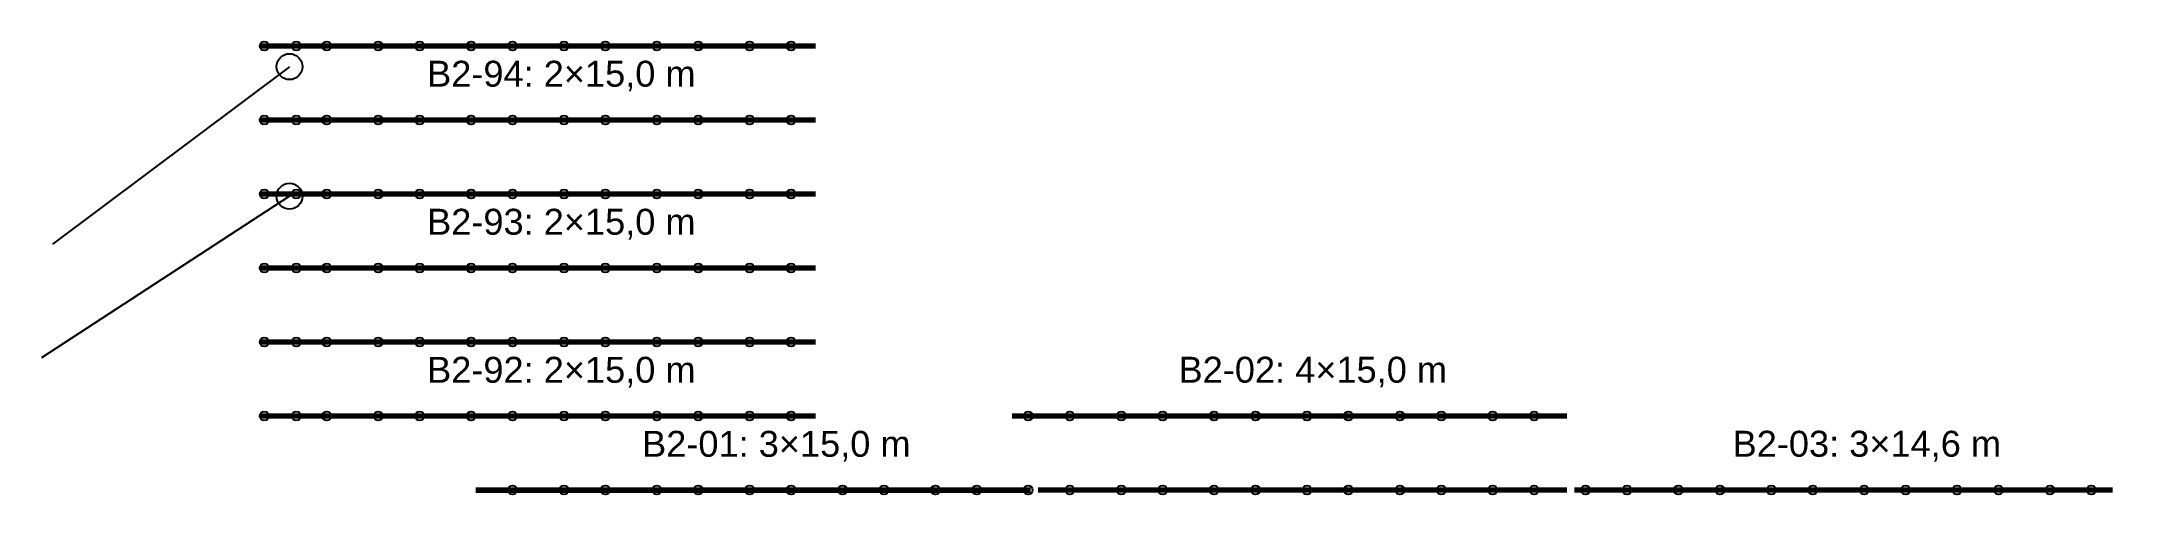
# Model space of a CAD drawing. Header units: millimetres. Extents: x 4893 to 477136, y -248774 to -84814.
# Drawn here: x 6185 to 62244, y -173154 to -160914 of the extents above; entities that cross this region are included whole.
import ezdxf

# ---------------------------------------------------------------- set-up
doc = ezdxf.new("R2010")
doc.units = ezdxf.units.MM
for name, color, linetype in [('GC-BICH NEO', 6, 'Continuous'), ('GC-DAY NEO', 5, 'Continuous'), ('GC-GHI CHU', 2, 'Continuous'), ('GC-HOP 40x60 GIA CUONG', 1, 'Continuous')]:
    doc.layers.add(name, color=color, linetype=linetype)
doc.styles.add('GC_VN', font='arial.ttf')

msp = doc.modelspace()

# ---------------------------------------------------------------- texts
at = {"layer": 'GC-GHI CHU', "style": 'GC_VN'}
for s, p in [('B2-94: 2×15,0 m', (16608, -162134)), ('B2-93: 2×15,0 m', (16608, -166134)), ('B2-92: 2×15,0 m', (16608, -170134)), ('B2-02: 4×15,0 m', (36919, -170132)), ('B2-01: 3×15,0 m', (22419, -172134)), ('B2-03: 3×14,6 m', (51894, -172132))]:
    msp.add_text(s, height=700, dxfattribs=at).set_placement(p)

# ---------------------------------------------------------------- linework, layer by layer
at = {"layer": 'GC-BICH NEO'}
for centre in [(12889, -161594), (12889, -165094)]:
    msp.add_circle(centre, 350, dxfattribs=at)
at = {"layer": 'GC-DAY NEO'}
for p, q in [((12889, -161594), (6487, -166391)), ((12889, -165094), (6185, -169459))]:
    msp.add_line(p, q, dxfattribs=at)
at = {"layer": 'GC-HOP 40x60 GIA CUONG', "const_width": 150}
for points in [[(12108, -161034), (27108, -161034)], [(12108, -163034), (27108, -163034)], [(12108, -165034), (27108, -165034)], [(12108, -167034), (27108, -167034)], [(12108, -169034), (27108, -169034)], [(12108, -171034), (27108, -171034)], [(32419, -171032), (47419, -171032)], [(17919, -173034), (32919, -173034)], [(33119, -173032), (47419, -173032)], [(47619, -173032), (62169, -173032)]]:
    msp.add_lwpolyline(points, dxfattribs=at)
at = {"layer": 'GC-HOP 40x60 GIA CUONG'}
for centre in [(12208, -161034), (13073, -161034), (13897, -161034), (15287, -161034), (16407, -161034), (17797, -161034), (18917, -161034), (20307, -161034), (21427, -161034), (22817, -161034), (23937, -161034), (25327, -161034), (26447, -161034), (12208, -163034), (13073, -163034), (13897, -163034), (15287, -163034), (16407, -163034), (17797, -163034), (18917, -163034), (20307, -163034), (21427, -163034), (22817, -163034), (23937, -163034), (25327, -163034), (26447, -163034), (12208, -165034), (13073, -165034), (13897, -165034), (15287, -165034), (16407, -165034), (17797, -165034), (18917, -165034), (20307, -165034), (21427, -165034), (22817, -165034), (23937, -165034), (25327, -165034), (26447, -165034), (12208, -167034), (13073, -167034), (13897, -167034), (15287, -167034), (16407, -167034), (17797, -167034), (18917, -167034), (20307, -167034), (21427, -167034), (22817, -167034), (23937, -167034), (25327, -167034), (26447, -167034), (12208, -169034), (13073, -169034), (13897, -169034), (15287, -169034), (16407, -169034), (17797, -169034), (18917, -169034), (20307, -169034), (21427, -169034), (22817, -169034), (23937, -169034), (25327, -169034), (26447, -169034), (12208, -171034), (13073, -171034), (13897, -171034), (15287, -171034), (16407, -171034), (17797, -171034), (18917, -171034), (20307, -171034), (21427, -171034), (22817, -171034), (23937, -171034), (25327, -171034), (26447, -171034), (32856, -171032), (33981, -171032), (35371, -171032), (36491, -171032), (37881, -171032), (39001, -171032), (40391, -171032), (41511, -171032), (42901, -171032), (44021, -171032), (45411, -171032), (46531, -171032), (18917, -173034), (20307, -173034), (21427, -173034), (22817, -173034), (23937, -173034), (25327, -173034), (26447, -173034), (27837, -173034), (28957, -173034), (30347, -173034), (31466, -173034), (32856, -173034), (33981, -173032), (35371, -173032), (36491, -173032), (37881, -173032), (39001, -173032), (40391, -173032), (41511, -173032), (42901, -173032), (44021, -173032), (45411, -173032), (46531, -173032), (47921, -173032), (49041, -173032), (50431, -173032), (51551, -173032), (52941, -173032), (54061, -173032), (55451, -173032), (56571, -173032), (57961, -173032), (59081, -173032), (60471, -173032), (61591, -173032)]:
    msp.add_circle(centre, 120, dxfattribs=at)

msp.set_redraw_order([(e.dxf.handle, doc.entitydb.next_handle()) for e in msp.query("TEXT MTEXT ATTDEF DIMENSION ARC_DIMENSION")])  # texts and dimensions are drawn at this point

doc.saveas('drawing.dxf')
